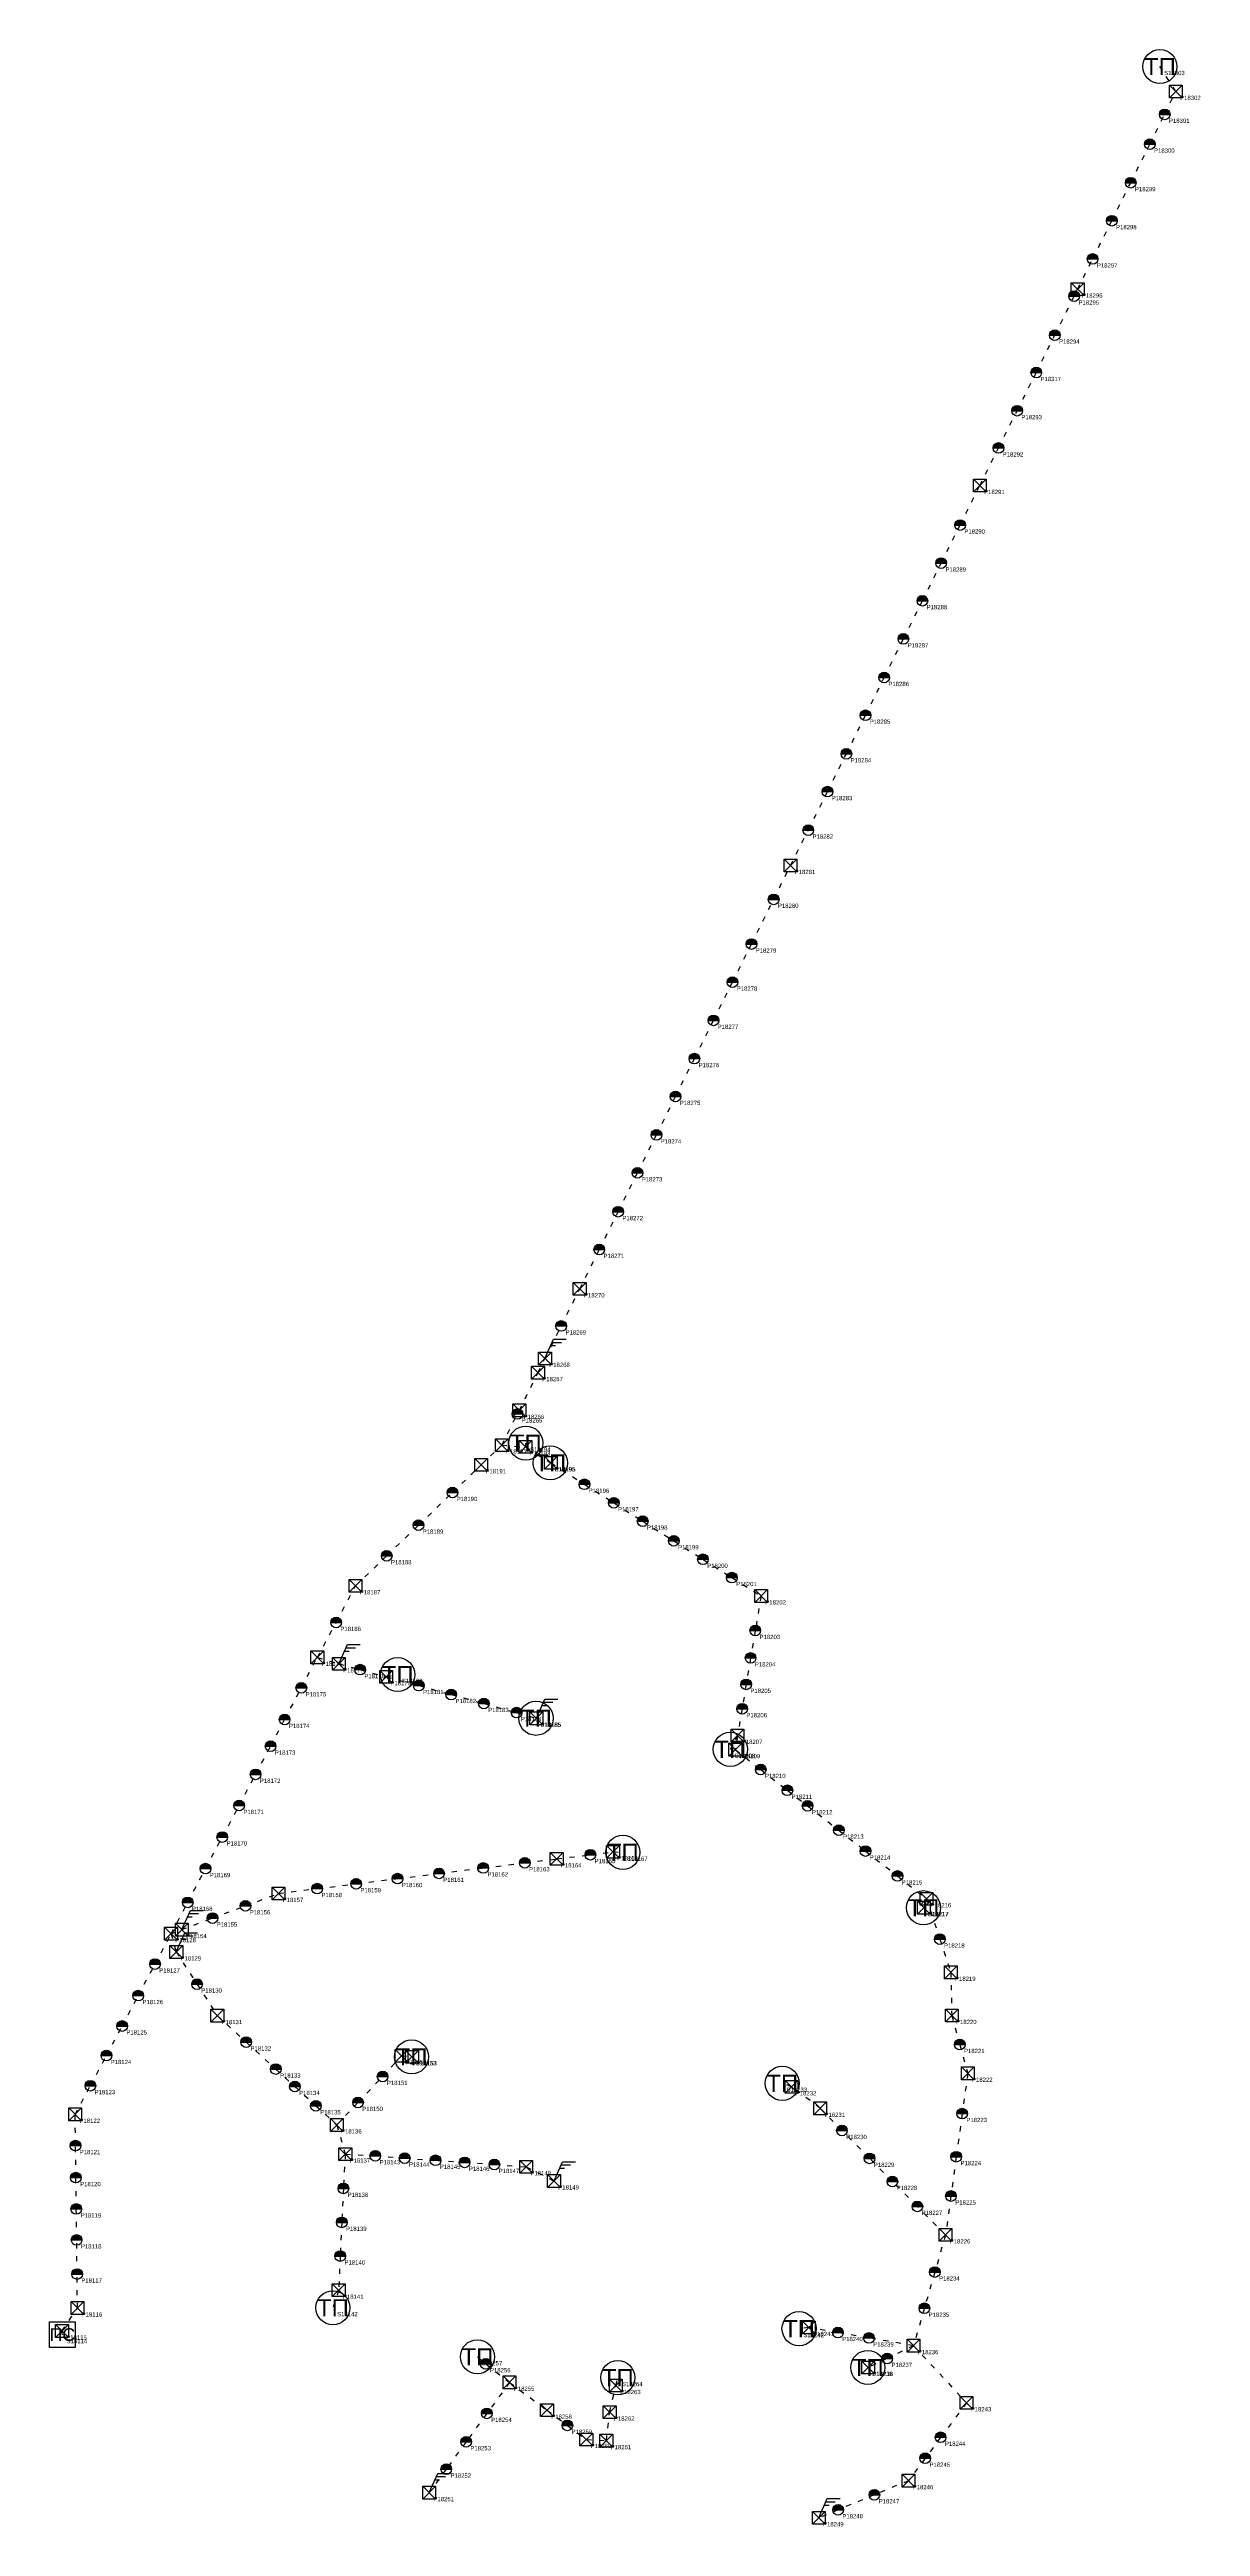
# Model space of a CAD drawing. Header units: metres. Extents: x 312601 to 315296, y 4833712 to 4839515.
import ezdxf
from ezdxf.enums import TextEntityAlignment as Align

# ---------------------------------------------------------------- set-up
doc = ezdxf.new("R2010")
doc.units = ezdxf.units.M
doc.header["$MEASUREMENT"] = 0
doc.linetypes.add('ACAD_ISO03W100', pattern=[30, 12, -18])
for name, color, linetype, lineweight in [('1_2', 7, 'Continuous', 25), ('1_4', 7, 'Continuous', 25), ('21_2', 200, 'ACAD_ISO03W100', 25), ('28_2', 7, 'Continuous', 25), ('28_3', 7, 'Continuous', 25), ('57_2', 7, 'Continuous', 30), ('8_1', 140, 'Continuous', 25)]:
    doc.layers.add(name, color=color, linetype=linetype, lineweight=lineweight)
doc.styles.get("Standard").update_dxf_attribs({"font": 'arial.ttf', "height": 2})

# ---------------------------------------------------------------- blocks, each defined once
blk = doc.blocks.new('PYLON-MV-28_3')
at = {"layer": '28_3'}
blk.add_lwpolyline([(-1.5, 1.5), (1.5, 1.5), (1.5, -1.5), (-1.5, -1.5)], close=True, dxfattribs=at)
for points in [[(-1.5, 1.5), (1.5, -1.5)], [(-1.5, -1.5), (1.5, 1.5)]]:
    blk.add_lwpolyline(points, dxfattribs=at)
blk.add_attdef('FIELD_ID', (2.57, 0), '', height=2, dxfattribs=at)
blk = doc.blocks.new('PYLON-MV-28_2')
at = {"layer": '28_2'}
blk.add_hatch(color=256, dxfattribs=at).paths.add_polyline_path([(-1.25, 0), (1.25, 0, 1)])
blk.add_line((-1.25, 0), (1.25, 0), dxfattribs=at)
blk.add_circle((0, 0), 1.25, dxfattribs=at)
blk.add_attdef('FIELD_ID', (2.57, 0), '', height=2, dxfattribs=at)
blk = doc.blocks.new('PS-1_2')
at = {"layer": '1_2'}
blk.add_lwpolyline([(-3, 3), (3, 3), (3, -3), (-3, -3)], close=True, dxfattribs=at)
at = {"layer": '1_2', "insert": (0, 0), "char_height": 3, "attachment_point": 5}
blk.add_mtext_dynamic_manual_height_columns('ПС', width=3.5109, gutter_width=10, heights=[0], dxfattribs=at)
at = {"layer": '1_2'}
blk.add_attdef('FIELD_ID', (4.15, 0.17), '', height=4, dxfattribs=at)
blk = doc.blocks.new('TP-1_4')
at = {"layer": '1_4'}
blk.add_circle((0, 0), 4, dxfattribs=at)
at = {"layer": '1_4', "insert": (0, 0), "char_height": 4, "attachment_point": 5}
blk.add_mtext_dynamic_manual_height_columns('ТП', width=5.0652, gutter_width=75, heights=[0], dxfattribs=at)
at = {"layer": '1_4'}
blk.add_attdef('FIELD_ID', (4.98, 0.01), '', height=4, dxfattribs=at)
blk = doc.blocks.new('SECTIONALIZER-8_1')
at = {"layer": '8_1'}
for points in [[(0, 0), (2, 4.5)], [(1.33, 3), (2.43, 3)], [(1.67, 3.75), (3.86, 3.75)], [(2, 4.5), (5, 4.5)]]:
    blk.add_lwpolyline(points, dxfattribs=at)

msp = doc.modelspace()

# ---------------------------------------------------------------- linework, layer by layer
at = {"layer": '21_2'}
for points in [[(313760.8, 4836448.5), (313798.9, 4836524.6), (313842.2, 4836611.5), (313888, 4836703.9), (313932.2, 4836792.4), (313977.5, 4836883.3), (314021.8, 4836972.3), (314066.6, 4837062.4), (314110.7, 4837151), (314155.4, 4837240.7), (314200, 4837330.2), (314244.5, 4837419.5), (314296.4, 4837524.2), (314335.6, 4837603.4), (314377.5, 4837686.4), (314422.4, 4837776.5), (314466.6, 4837865), (314511.4, 4837955.5), (314555.2, 4838043.9), (314600.2, 4838134.4), (314644.7, 4838223.8), (314688.8, 4838312), (314733.1, 4838401.2), (314779.3, 4838493.8), (314822.9, 4838581.7), (314866.6, 4838669), (314911.4, 4838758.4), (314954.7, 4838846), (315000.3, 4838937.6), (315008.4, 4838953.9), (315043.4, 4839024.6), (315088.3, 4839114.2), (315132.5, 4839203.3), (315177.3, 4839293.6), (315212.2, 4839363.4), (315238.4, 4839417.1), (315201, 4839475.3)], [(313659.8, 4836245.4), (313696.3, 4836318.4), (313700.8, 4836326.9), (313744.5, 4836415.3), (313760.8, 4836448.5)], [(313715, 4836241.3), (313715.9, 4836250.2)], [(313227.7, 4835748.2), (313271.6, 4835830), (313317.2, 4835915.8), (313390.1, 4835986.1), (313464.5, 4836057.8), (313544.2, 4836134.4), (313611.5, 4836199.3)], [(313611.5, 4836199.3), (313659.8, 4836245.4)], [(313659.8, 4836245.4), (313715, 4836241.3)], [(313715, 4836241.3), (313774.3, 4836203.8)], [(313774.3, 4836203.8), (313853.2, 4836153.7), (313922.1, 4836110.2), (313989.6, 4836067.3), (314062.5, 4836021.1), (314130.8, 4835977.9), (314198.6, 4835935.1), (314266.9, 4835892.1), (314253.4, 4835811.1), (314242.4, 4835746.9), (314231.9, 4835684.9), (314222.6, 4835627.8), (314211.9, 4835565.3)], [(312885.1, 4835100.7), (312924, 4835174.2), (312965.7, 4835253.2), (313005.1, 4835327.3), (313044.6, 4835401.1), (313083.1, 4835474), (313118.2, 4835540), (313151.1, 4835602.5), (313190.2, 4835676.7), (313227.7, 4835748.2)], [(313227.7, 4835748.2), (313278.1, 4835733)], [(313278.1, 4835733), (313327.8, 4835719.4), (313388.8, 4835702.8)], [(313388.8, 4835702.8), (313415.8, 4835708)], [(313388.8, 4835702.8), (313465.2, 4835682.1), (313541.3, 4835661), (313617.7, 4835640), (313694.4, 4835618.7), (313740.7, 4835605.5)], [(314211.9, 4835565.3), (314194.9, 4835532.7)], [(314211.9, 4835565.3), (314206.7, 4835531.9), (314266.1, 4835485.4), (314328.5, 4835436.7), (314376, 4835400.3), (314449, 4835343.2), (314511.4, 4835294.4), (314586.5, 4835236), (314654.3, 4835182.6)], [(313136.5, 4835195), (313227.4, 4835206.4), (313318.6, 4835217.7), (313415.5, 4835229.8), (313512.7, 4835242), (313616.2, 4835254.8), (313713.6, 4835266.8), (313788.2, 4835276), (313867.2, 4835285.9), (313920, 4835292.5), (313943.1, 4835291.4)], [(312910.4, 4835110.3), (312982.1, 4835137.3), (313059.4, 4835166), (313136.5, 4835195)], [(314654.3, 4835182.6), (314648.3, 4835161.6)], [(314654.3, 4835182.6), (314685.5, 4835088.1), (314711.2, 4835010.2), (314713.5, 4834909), (314732.2, 4834841.1), (314751, 4834773.6), (314737.9, 4834679.3), (314724, 4834578.3), (314711.7, 4834486.2), (314698.9, 4834395)], [(312630.5, 4834161.2), (312629.6, 4834169.9), (312665.8, 4834223.7), (312665, 4834303.4), (312664, 4834383.3), (312663.2, 4834455.9), (312662.2, 4834529.2), (312661.3, 4834604.2), (312660.6, 4834677.4), (312696.1, 4834744.6), (312733.7, 4834815.2), (312770.5, 4834884.5), (312808.2, 4834955.7), (312847.6, 4835029.7), (312885.1, 4835100.7)], [(312885.1, 4835100.7), (312910.4, 4835110.3)], [(312885.1, 4835100.7), (312897.3, 4835058)], [(312897.3, 4835058), (312945.9, 4834982.7), (312993.4, 4834908.8)], [(312993.4, 4834908.8), (313061.1, 4834846.8), (313130.3, 4834783.7), (313175.1, 4834742.7), (313224.3, 4834697.5), (313273.3, 4834652.7)], [(313273.3, 4834652.7), (313323, 4834705.3), (313380.6, 4834766.2), (313424.7, 4834814.8), (313449.4, 4834812.2)], [(314698.9, 4834395), (314633, 4834461.8), (314574.5, 4834520.3), (314521, 4834574.3), (314456.4, 4834639.7), (314405.5, 4834691.6), (314338.2, 4834742.1), (314316.5, 4834750.2)], [(313273.3, 4834652.7), (313293.2, 4834584.2)], [(313293.2, 4834584.2), (313288.6, 4834504), (313284.9, 4834424.4), (313281.3, 4834345.6), (313277.7, 4834265.4), (313264.1, 4834224.4)], [(313293.2, 4834584.2), (313363.4, 4834580.3), (313432.2, 4834574.9), (313504.6, 4834569.8), (313572.6, 4834565), (313642.3, 4834560), (313716.9, 4834554.6), (313782.1, 4834521.4)], [(314698.9, 4834395), (314673.8, 4834308), (314649.4, 4834223.1), (314624.1, 4834135.5)], [(314624.1, 4834135.5), (314519.5, 4834153.6), (314446.9, 4834166.2), (314378.8, 4834178), (314355.9, 4834175.4)], [(313602.6, 4834109.5), (313622, 4834092.9), (313677.9, 4834049.6), (313624.7, 4833976.9), (313576.1, 4833910.3), (313529.6, 4833846.2), (313489.6, 4833791.2)], [(314624.1, 4834135.5), (314747.9, 4834001.5), (314687.5, 4833920.8), (314651.3, 4833871.8), (314612.1, 4833819.1), (314532.3, 4833786), (314447.3, 4833751), (314402, 4833732.1)], [(314624.1, 4834135.5), (314562.4, 4834105.6), (314517.8, 4834084.5)], [(313677.9, 4834049.6), (313765.5, 4833984.2), (313813.2, 4833948.8), (313857.8, 4833915.7), (313904.6, 4833912.8), (313912.3, 4833979.9), (313926.8, 4834042), (313931.4, 4834060.6)]]:
    msp.add_lwpolyline(points, dxfattribs=at)

# ---------------------------------------------------------------- block references
at = {"layer": '1_2', "xscale": 10, "yscale": 10}
msp.add_blockref('PS-1_2', (312630.5, 4834161.2), dxfattribs=at)
at = {"layer": '1_4', "xscale": 10, "yscale": 10}
for p in [(315201, 4839475.3), (313715.9, 4836250.2), (313773.3, 4836203.8), (313415.8, 4835708), (313739.7, 4835605.5), (314194.9, 4835532.7), (313943.1, 4835291.4), (314647.3, 4835161.6), (313448.4, 4834812.2), (314316.5, 4834750.2), (313264.1, 4834224.4), (314355.9, 4834175.4), (313602.6, 4834109.5), (313931.4, 4834060.6), (314516.8, 4834084.5)]:
    msp.add_blockref('TP-1_4', p, dxfattribs=at)
at = {"layer": '28_2', "xscale": 10, "yscale": 10}
for p in [(315212.2, 4839363.4), (315177.3, 4839293.6), (315132.5, 4839203.3), (315088.3, 4839114.2), (315043.4, 4839024.6), (315000.3, 4838937.6), (314954.7, 4838846), (314911.4, 4838758.4), (314866.6, 4838669), (314822.9, 4838581.7), (314733.1, 4838401.2), (314688.8, 4838312), (314644.7, 4838223.8), (314600.2, 4838134.4), (314555.2, 4838043.9), (314511.4, 4837955.5), (314466.6, 4837865), (314422.4, 4837776.5), (314377.5, 4837686.4), (314296.4, 4837524.2), (314244.5, 4837419.5), (314200, 4837330.2), (314155.4, 4837240.7), (314110.7, 4837151), (314066.6, 4837062.4), (314021.8, 4836972.3), (313977.5, 4836883.3), (313932.2, 4836792.4), (313888, 4836703.9), (313798.9, 4836524.6), (313696.3, 4836318.4), (313544.2, 4836134.4), (313853.2, 4836153.7), (313922.1, 4836110.2), (313989.6, 4836067.3), (313464.5, 4836057.8), (314062.5, 4836021.1), (313390.1, 4835986.1), (314130.8, 4835977.9), (314198.6, 4835935.1), (313271.6, 4835830), (314253.4, 4835811.1), (313327.8, 4835719.4), (314242.4, 4835746.9), (313190.2, 4835676.7), (313465.2, 4835682.1), (313541.3, 4835661), (314231.9, 4835684.9), (313151.1, 4835602.5), (313617.7, 4835640), (313694.4, 4835618.7), (314222.6, 4835627.8), (313118.2, 4835540), (314266.1, 4835485.4), (313083.1, 4835474), (314328.5, 4835436.7), (313044.6, 4835401.1), (314376, 4835400.3), (313005.1, 4835327.3), (314449, 4835343.2), (312965.7, 4835253.2), (313616.2, 4835254.8), (313713.6, 4835266.8), (313867.2, 4835285.9), (314511.4, 4835294.4), (313227.4, 4835206.4), (313318.6, 4835217.7), (313415.5, 4835229.8), (313512.7, 4835242), (314586.5, 4835236), (312924, 4835174.2), (312982.1, 4835137.3), (313059.4, 4835166), (314685.5, 4835088.1), (312847.6, 4835029.7), (312945.9, 4834982.7), (312808.2, 4834955.7), (312770.5, 4834884.5), (313061.1, 4834846.8), (312733.7, 4834815.2), (313130.3, 4834783.7), (314732.2, 4834841.1), (312696.1, 4834744.6), (313175.1, 4834742.7), (313380.6, 4834766.2), (313224.3, 4834697.5), (313323, 4834705.3), (314737.9, 4834679.3), (314456.4, 4834639.7), (312661.3, 4834604.2), (313363.4, 4834580.3), (313432.2, 4834574.9), (313504.6, 4834569.8), (313572.6, 4834565), (313642.3, 4834560), (314521, 4834574.3), (314724, 4834578.3), (312662.2, 4834529.2), (313288.6, 4834504), (314574.5, 4834520.3), (312663.2, 4834455.9), (314633, 4834461.8), (314711.7, 4834486.2), (312664, 4834383.3), (313284.9, 4834424.4), (313281.3, 4834345.6), (312665, 4834303.4), (314673.8, 4834308), (314649.4, 4834223.1), (314446.9, 4834166.2), (314519.5, 4834153.6), (313622, 4834092.9), (314562.4, 4834105.6), (313624.7, 4833976.9), (313813.2, 4833948.8), (314687.5, 4833920.8), (313576.1, 4833910.3), (314651.3, 4833871.8), (313529.6, 4833846.2), (314447.3, 4833751), (314532.3, 4833786)]:
    msp.add_blockref('PYLON-MV-28_2', p, dxfattribs=at)
at = {"layer": '28_3', "xscale": 10, "yscale": 10}
for p in [(315238.4, 4839417.1), (315008.4, 4838953.9), (314779.3, 4838493.8), (314335.6, 4837603.4), (313842.2, 4836611.5), (313744.5, 4836415.3), (313760.8, 4836448.5), (313700.8, 4836326.9), (313659.8, 4836245.4), (313715, 4836241.3), (313611.5, 4836199.3), (313774.3, 4836203.8), (313317.2, 4835915.8), (314266.9, 4835892.1), (313227.7, 4835748.2), (313278.1, 4835733), (313388.8, 4835702.8), (313740.7, 4835605.5), (314211.9, 4835565.3), (314206.7, 4835531.9), (313788.2, 4835276), (313920, 4835292.5), (313136.5, 4835195), (314648.3, 4835161.6), (314654.3, 4835182.6), (312885.1, 4835100.7), (312910.4, 4835110.3), (312897.3, 4835058), (314711.2, 4835010.2), (312993.4, 4834908.8), (314713.5, 4834909), (313424.7, 4834814.8), (313449.4, 4834812.2), (314338.2, 4834742.1), (314751, 4834773.6), (312660.6, 4834677.4), (314405.5, 4834691.6), (313273.3, 4834652.7), (313293.2, 4834584.2), (313716.9, 4834554.6), (313782.1, 4834521.4), (314698.9, 4834395), (313277.7, 4834265.4), (312665.8, 4834223.7), (312629.6, 4834169.9), (314378.8, 4834178), (314624.1, 4834135.5), (313677.9, 4834049.6), (313926.8, 4834042), (314517.8, 4834084.5), (313765.5, 4833984.2), (313912.3, 4833979.9), (314747.9, 4834001.5), (313857.8, 4833915.7), (313904.6, 4833912.8), (314612.1, 4833819.1), (313489.6, 4833791.2), (314402, 4833732.1)]:
    msp.add_blockref('PYLON-MV-28_3', p, dxfattribs=at)
at = {"layer": '8_1', "xscale": 10, "yscale": 10}
for p in [(313760.8, 4836448.5), (313278.1, 4835733), (313740.7, 4835605.5), (312910.4, 4835110.3), (312897.3, 4835058), (313782.1, 4834521.4), (313489.6, 4833791.2), (314402, 4833732.1)]:
    msp.add_blockref('SECTIONALIZER-8_1', p, dxfattribs=at)

# ---------------------------------------------------------------- texts
at = {"layer": '57_2'}
for s, p in [('S18303', (315211, 4839465.3)), ('P18302', (315248.4, 4839407.1)), ('P18301', (315222.2, 4839353.4)), ('P18300', (315187.3, 4839283.6)), ('P18299', (315142.5, 4839193.3)), ('P18298', (315098.3, 4839104.2)), ('P18297', (315053.4, 4839014.6)), ('P18295', (315010.3, 4838927.6)), ('P18296', (315018.4, 4838943.9)), ('P18294', (314964.7, 4838836)), ('P18317', (314921.4, 4838748.4)), ('P18293', (314876.6, 4838659)), ('P18292', (314832.9, 4838571.7)), ('P18291', (314789.3, 4838483.8)), ('P18290', (314743.1, 4838391.2)), ('P18289', (314698.8, 4838302)), ('P18288', (314654.7, 4838213.8)), ('P18287', (314610.2, 4838124.4)), ('P18286', (314565.2, 4838033.9)), ('P18285', (314521.4, 4837945.5)), ('P18284', (314476.6, 4837855)), ('P18283', (314432.4, 4837766.5)), ('P18282', (314387.5, 4837676.4)), ('P18281', (314345.6, 4837593.4)), ('P18280', (314306.4, 4837514.2)), ('P18279', (314254.5, 4837409.5)), ('P18278', (314210, 4837320.2)), ('P18277', (314165.4, 4837230.7)), ('P18276', (314120.7, 4837141)), ('P18275', (314076.6, 4837052.4)), ('P18274', (314031.8, 4836962.3)), ('P18273', (313987.5, 4836873.3)), ('P18272', (313942.2, 4836782.4)), ('P18271', (313898, 4836693.9)), ('P18270', (313852.2, 4836601.5)), ('P18269', (313808.9, 4836514.6)), ('P18268', (313770.8, 4836438.5)), ('P18267', (313754.5, 4836405.3)), ('P18265', (313706.3, 4836308.4)), ('P18266', (313710.8, 4836316.9)), ('P18191', (313621.5, 4836189.3)), ('P18192', (313669.8, 4836235.4)), ('P18193', (313725, 4836231.3)), ('S18194', (313725.9, 4836240.2)), ('S18195', (313783.3, 4836193.8)), ('P18195', (313784.3, 4836193.8)), ('P18196', (313863.2, 4836143.7)), ('P18190', (313554.2, 4836124.4)), ('P18197', (313932.1, 4836100.2)), ('P18189', (313474.5, 4836047.8)), ('P18198', (313999.6, 4836057.3)), ('P18188', (313400.1, 4835976.1)), ('P18199', (314072.5, 4836011.1)), ('P18200', (314140.8, 4835967.9)), ('P18187', (313327.2, 4835905.8)), ('P18201', (314208.6, 4835925.1)), ('P18202', (314276.9, 4835882.1)), ('P18186', (313281.6, 4835820)), ('P18203', (314263.4, 4835801.1)), ('P18176', (313237.7, 4835738.2)), ('P18204', (314252.4, 4835736.9)), ('P18175', (313200.2, 4835666.7)), ('P18177', (313288.1, 4835723)), ('P18178', (313337.8, 4835709.4)), ('P18179', (313398.8, 4835692.8)), ('S18180', (313425.8, 4835698)), ('P18181', (313475.2, 4835672.1)), ('P18205', (314241.9, 4835674.9)), ('P18182', (313551.3, 4835651)), ('P18183', (313627.7, 4835630)), ('P18184', (313704.4, 4835608.7)), ('P18206', (314232.6, 4835617.8)), ('P18174', (313161.1, 4835592.5)), ('S18185', (313749.7, 4835595.5)), ('P18185', (313750.7, 4835595.5)), ('P18207', (314221.9, 4835555.3)), ('P18173', (313128.2, 4835530)), ('S18208', (314204.9, 4835522.7)), ('P18209', (314216.7, 4835521.9)), ('P18172', (313093.1, 4835464)), ('P18210', (314276.1, 4835475.4)), ('P18171', (313054.6, 4835391.1)), ('P18211', (314338.5, 4835426.7)), ('P18212', (314386, 4835390.3)), ('P18213', (314459, 4835333.2)), ('P18170', (313015.1, 4835317.3)), ('P18164', (313798.2, 4835266)), ('P18165', (313877.2, 4835275.9)), ('P18166', (313930, 4835282.5)), ('S18167', (313953.1, 4835281.4)), ('P18214', (314521.4, 4835284.4)), ('P18169', (312975.7, 4835243.2)), ('P18159', (313328.6, 4835207.7)), ('P18160', (313425.5, 4835219.8)), ('P18161', (313522.7, 4835232)), ('P18162', (313626.2, 4835244.8)), ('P18163', (313723.6, 4835256.8)), ('P18215', (314596.5, 4835226)), ('P18168', (312934, 4835164.2)), ('P18156', (313069.4, 4835156)), ('P18157', (313146.5, 4835185)), ('P18158', (313237.4, 4835196.4)), ('S18217', (314657.3, 4835151.6)), ('P18217', (314658.3, 4835151.6)), ('P18216', (314664.3, 4835172.6)), ('P18128', (312895.1, 4835090.7)), ('P18154', (312920.4, 4835100.3)), ('P18155', (312992.1, 4835127.3)), ('P18129', (312907.3, 4835048)), ('P18218', (314695.5, 4835078.1)), ('P18127', (312857.6, 4835019.7)), ('P18130', (312955.9, 4834972.7)), ('P18219', (314721.2, 4835000.2)), ('P18126', (312818.2, 4834945.7)), ('P18125', (312780.5, 4834874.5)), ('P18131', (313003.4, 4834898.8)), ('P18220', (314723.5, 4834899)), ('P18124', (312743.7, 4834805.2)), ('P18132', (313071.1, 4834836.8)), ('P18152', (313434.7, 4834804.8)), ('S18153', (313458.4, 4834802.2)), ('P18153', (313459.4, 4834802.2)), ('P18221', (314742.2, 4834831.1)), ('P18133', (313140.3, 4834773.7)), ('P18151', (313390.6, 4834756.2)), ('S18233', (314326.5, 4834740.2)), ('P18222', (314761, 4834763.6)), ('P18123', (312706.1, 4834734.6)), ('P18134', (313185.1, 4834732.7)), ('P18135', (313234.3, 4834687.5)), ('P18150', (313333, 4834695.3)), ('P18232', (314348.2, 4834732.1)), ('P18231', (314415.5, 4834681.6)), ('P18122', (312670.6, 4834667.4)), ('P18136', (313283.3, 4834642.7)), ('P18230', (314466.4, 4834629.7)), ('P18223', (314747.9, 4834669.3)), ('P18121', (312671.3, 4834594.2)), ('P18137', (313303.2, 4834574.2)), ('P18143', (313373.4, 4834570.3)), ('P18144', (313442.2, 4834564.9)), ('P18229', (314531, 4834564.3)), ('P18224', (314734, 4834568.3)), ('P18120', (312672.2, 4834519.2)), ('P18145', (313514.6, 4834559.8)), ('P18146', (313582.6, 4834555)), ('P18147', (313652.3, 4834550)), ('P18148', (313726.9, 4834544.6)), ('P18149', (313792.1, 4834511.4)), ('P18228', (314584.5, 4834510.3)), ('P18138', (313298.6, 4834494)), ('P18227', (314643, 4834451.8)), ('P18225', (314721.7, 4834476.2)), ('P18119', (312673.2, 4834445.9)), ('P18139', (313294.9, 4834414.4)), ('P18118', (312674, 4834373.3)), ('P18140', (313291.3, 4834335.6)), ('P18226', (314708.9, 4834385)), ('P18117', (312675, 4834293.4)), ('P18234', (314683.8, 4834298)), ('P18141', (313287.7, 4834255.4)), ('P18115', (312639.6, 4834159.9)), ('P18116', (312675.8, 4834213.7)), ('S18142', (313274.1, 4834214.4)), ('S18242', (314365.9, 4834165.4)), ('P18241', (314388.8, 4834168)), ('P18235', (314659.4, 4834213.1)), ('S18114', (312640.5, 4834151.2)), ('S18257', (313612.6, 4834099.5)), ('P18240', (314456.9, 4834156.2)), ('P18239', (314529.5, 4834143.6)), ('P18236', (314634.1, 4834125.5)), ('P18256', (313632, 4834082.9)), ('S18264', (313941.4, 4834050.6)), ('S18238', (314526.8, 4834074.5)), ('P18238', (314527.8, 4834074.5)), ('P18237', (314572.4, 4834095.6)), ('P18255', (313687.9, 4834039.6)), ('P18263', (313936.8, 4834032)), ('P18243', (314757.9, 4833991.5)), ('P18254', (313634.7, 4833966.9)), ('P18258', (313775.5, 4833974.2)), ('P18259', (313823.2, 4833938.8)), ('P18262', (313922.3, 4833969.9)), ('P18253', (313586.1, 4833900.3)), ('P18260', (313867.8, 4833905.7)), ('P18261', (313914.6, 4833902.8)), ('P18244', (314697.5, 4833910.8)), ('P18252', (313539.6, 4833836.2)), ('P18245', (314661.3, 4833861.8)), ('P18251', (313499.6, 4833781.2)), ('P18247', (314542.3, 4833776)), ('P18246', (314622.1, 4833809.1)), ('P18249', (314412, 4833722.1)), ('P18248', (314457.3, 4833741))]:
    msp.add_text(s, height=10, dxfattribs=at).set_placement(p, align=Align.TOP_LEFT)

doc.saveas('drawing.dxf')
